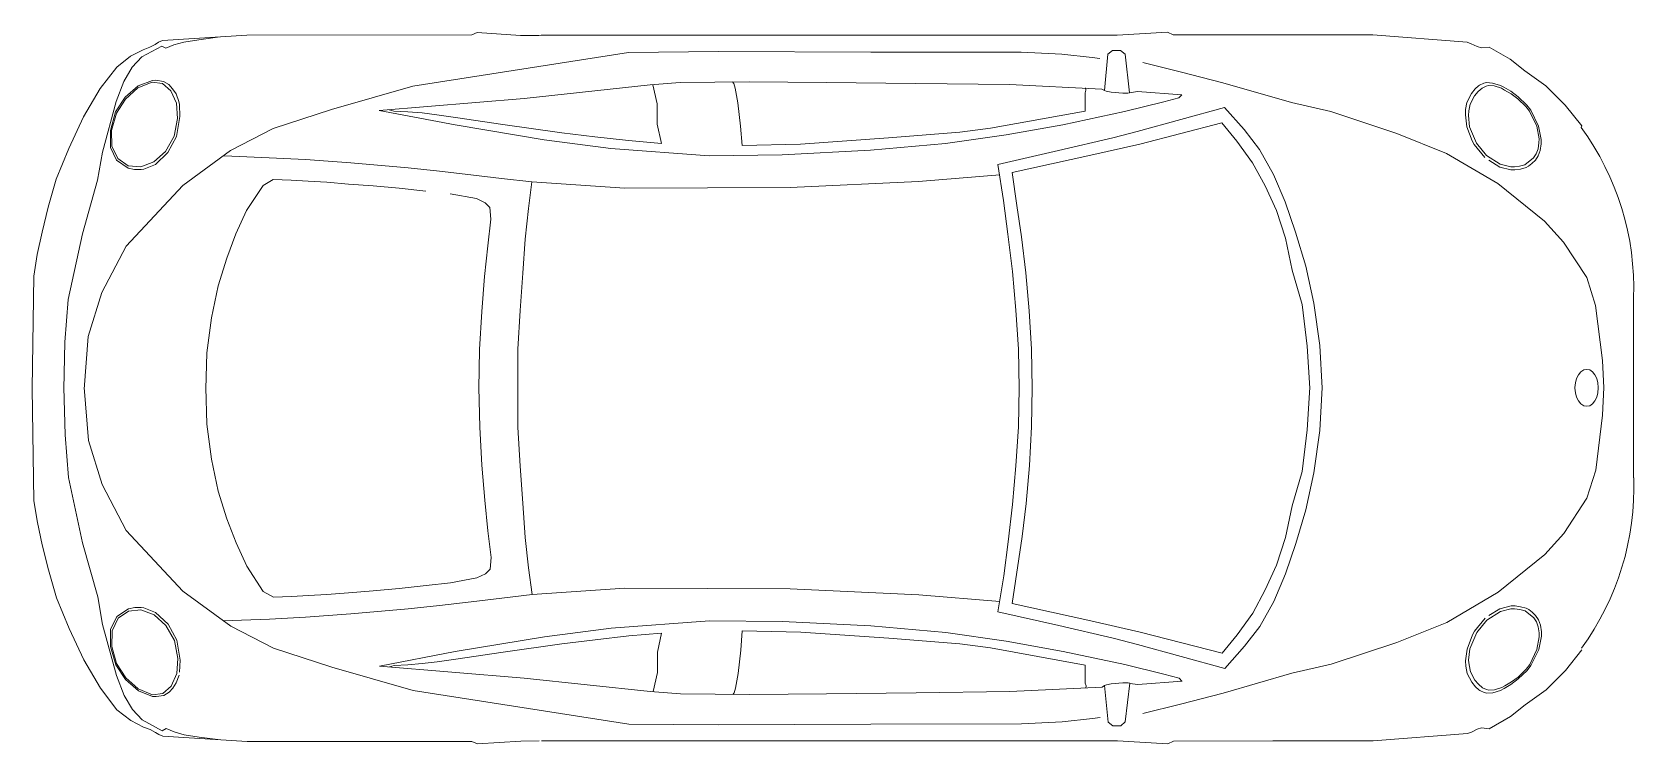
# Model space of a CAD drawing. Header units: inches. Extents: x -1969 to 2015, y -1363 to 1657.
# Drawn here: x 4.3 to 167, y -1018 to -945.8 of the extents above; entities that cross this region are included whole.
import ezdxf

# ---------------------------------------------------------------- set-up
doc = ezdxf.new("R2010")
doc.units = ezdxf.units.IN
doc.header["$MEASUREMENT"] = 0
doc.linetypes.add('Double Dash 3_8_', pattern=[1, 0.375, -0.125, 0.125, -0.125, 0.125, -0.125])
doc.layers.add('A-DETL-GENF', color=92, linetype='Continuous', lineweight=9)
doc.layers.add('C-PROP-LINE', color=91, linetype='Double Dash 3_8_', lineweight=30)

# ---------------------------------------------------------------- blocks, each defined once
blk = doc.blocks.new('RPC Beetle - RPC Beetle-588514-GROUND FLOOR')
at = {"layer": 'A-DETL-GENF'}
for p, q in [((-9.23, 132.42), (-0.12, 132.42)), ((-0.12, 132.42), (9, 132.42)), ((-11.29, 127.66), (-8.48, 128.56)), ((-8.48, 128.56), (-2.9, 129.25)), ((-2.9, 129.25), (-0.1, 129.41)), ((-1.06, 128.67), (-1.45, 128.49)), ((-0.62, 128.79), (-1.06, 128.67)), ((-0.14, 128.83), (-0.62, 128.79)), ((2.67, 129.25), (-0.14, 129.41)), ((-0.1, 128.83), (0.38, 128.79)), ((0.38, 128.79), (0.83, 128.68)), ((0.83, 128.68), (1.22, 128.49)), ((8.25, 128.57), (2.67, 129.25)), ((11.06, 127.67), (8.25, 128.57)), ((-26.7, 127.15), (-28.8, 125.48)), ((-26.51, 127.11), (-26.7, 127.15)), ((-14.9, 125.32), (-11.29, 127.66)), ((-1.93, 127.96), (-1.99, 127.65)), ((-1.99, 127.65), (-1.93, 127.35)), ((-1.74, 128.24), (-1.93, 127.96)), ((-1.93, 127.35), (-1.74, 127.06)), ((-1.45, 128.49), (-1.74, 128.24)), ((-1.74, 127.06), (-1.45, 126.82)), ((1.22, 128.49), (1.51, 128.24)), ((1.51, 127.06), (1.22, 126.82)), ((1.51, 128.24), (1.7, 127.96)), ((1.7, 127.35), (1.51, 127.06)), ((1.7, 127.96), (1.76, 127.65)), ((1.76, 127.65), (1.7, 127.35)), ((14.67, 125.34), (11.06, 127.67)), ((28.57, 125.51), (26.47, 127.18)), ((-28.8, 125.48), (-30.75, 123.51)), ((-17.03, 123.39), (-14.9, 125.32)), ((-1.45, 126.82), (-1.06, 126.63)), ((-1.06, 126.63), (-0.62, 126.51)), ((-0.62, 126.51), (-0.14, 126.47)), ((-0.14, 126.47), (-0.09, 126.47)), ((0.39, 126.51), (-0.09, 126.47)), ((0.83, 126.63), (0.39, 126.51)), ((1.22, 126.82), (0.83, 126.63)), ((16.8, 123.41), (14.67, 125.34)), ((30.53, 123.54), (28.57, 125.51)), ((-30.75, 123.51), (-32.26, 121.38)), ((-26.67, 122.78), (-28.26, 121.98)), ((-26.66, 122.59), (-28.18, 121.85)), ((-25.29, 123.05), (-26.67, 122.78)), ((-25.38, 122.82), (-26.66, 122.59)), ((-24.98, 122.81), (-25.38, 122.82)), ((-24.86, 123.04), (-25.29, 123.05)), ((-24.35, 122.72), (-24.98, 122.81)), ((-24.19, 122.94), (-24.86, 123.04)), ((-23.85, 122.53), (-24.35, 122.72)), ((-23.65, 122.74), (-24.19, 122.94)), ((-23.45, 122.26), (-23.85, 122.53)), ((-23.22, 122.46), (-23.65, 122.74)), ((-22.73, 121.38), (-23.45, 122.26)), ((-22.86, 122.09), (-23.22, 122.46)), ((-22.6, 121.76), (-22.86, 122.09)), ((-20.85, 118.65), (-17.03, 123.39)), ((20.62, 118.67), (16.8, 123.41)), ((22.37, 121.78), (22.63, 122.11)), ((22.51, 121.4), (23.22, 122.28)), ((22.63, 122.11), (22.99, 122.47)), ((22.99, 122.47), (23.43, 122.76)), ((23.22, 122.28), (23.62, 122.55)), ((23.43, 122.76), (23.97, 122.96)), ((23.62, 122.55), (24.13, 122.74)), ((23.97, 122.96), (24.63, 123.06)), ((24.13, 122.74), (24.75, 122.83)), ((24.63, 123.06), (25.06, 123.07)), ((24.75, 122.83), (25.15, 122.84)), ((25.06, 123.07), (26.44, 122.8)), ((25.15, 122.84), (26.43, 122.61)), ((26.43, 122.61), (27.95, 121.88)), ((26.44, 122.8), (28.04, 122)), ((32.03, 121.4), (30.53, 123.54)), ((-32.26, 121.38), (-33.45, 119.89)), ((-29.63, 120.7), (-30.19, 119.95)), ((-29.44, 120.67), (-29.94, 120)), ((-28.77, 121.59), (-29.63, 120.7)), ((-28.65, 121.49), (-29.44, 120.67)), ((-28.26, 121.98), (-28.77, 121.59)), ((-28.18, 121.85), (-28.65, 121.49)), ((-22.61, 120.84), (-22.73, 121.38)), ((-22.52, 120.33), (-22.61, 120.84)), ((-22.45, 121.51), (-22.6, 121.76)), ((-22.3, 120.93), (-22.45, 121.51)), ((-22.22, 120.37), (-22.3, 120.93)), ((21.99, 120.39), (22.08, 120.95)), ((22, 119.99), (21.99, 120.39)), ((22.08, 120.95), (22.22, 121.53)), ((22.22, 121.53), (22.37, 121.78)), ((22.29, 120.34), (22.38, 120.86)), ((22.38, 120.86), (22.51, 121.4)), ((27.95, 121.88), (28.43, 121.52)), ((28.04, 122), (28.55, 121.62)), ((28.43, 121.52), (29.22, 120.69)), ((28.55, 121.62), (29.41, 120.72)), ((29.22, 120.69), (29.71, 120.02)), ((29.41, 120.72), (29.96, 119.97)), ((33.22, 119.92), (32.03, 121.4)), ((-33.45, 119.89), (-34.68, 117.75)), ((-30.79, 118.9), (-31.03, 118.09)), ((-30.6, 119.26), (-30.79, 118.9)), ((-30.5, 119.02), (-30.73, 118.27)), ((-30.19, 119.95), (-30.6, 119.26)), ((-30.32, 119.33), (-30.5, 119.02)), ((-29.94, 120), (-30.32, 119.33)), ((-23.67, 117.5), (-22.79, 118.89)), ((-23.19, 117.72), (-22.51, 118.83)), ((-22.79, 118.89), (-22.52, 119.95)), ((-22.52, 119.95), (-22.52, 120.33)), ((-22.51, 118.83), (-22.22, 119.97)), ((-22.22, 119.97), (-22.22, 120.37)), ((22.29, 118.85), (22, 119.99)), ((22.29, 119.97), (22.29, 120.34)), ((22.57, 118.91), (22.29, 119.97)), ((22.97, 117.74), (22.29, 118.85)), ((23.45, 117.52), (22.57, 118.91)), ((29.71, 120.02), (30.1, 119.35)), ((29.96, 119.97), (30.38, 119.29)), ((30.1, 119.35), (30.27, 119.05)), ((30.27, 119.05), (30.5, 118.3)), ((30.38, 119.29), (30.57, 118.92)), ((30.57, 118.92), (30.81, 118.12)), ((34.46, 117.78), (33.22, 119.92)), ((-34.68, 117.75), (-34.59, 116.97)), ((-31.03, 118.09), (-31.08, 117.49)), ((-31.08, 117.49), (-31.02, 117.22)), ((-31.02, 117.22), (-30.82, 116.8)), ((-30.73, 118.27), (-30.77, 117.71)), ((-30.77, 117.71), (-30.71, 117.46)), ((-30.71, 117.46), (-30.52, 117.07)), ((-24.92, 116.49), (-23.67, 117.5)), ((-24.8, 116.25), (-23.46, 117.34)), ((-23.89, 113.45), (-20.85, 118.65)), ((23.68, 113.47), (20.62, 118.67)), ((24.58, 116.27), (23.24, 117.36)), ((24.7, 116.51), (23.45, 117.52)), ((30.49, 117.49), (30.3, 117.1)), ((30.54, 117.74), (30.49, 117.49)), ((30.5, 118.3), (30.54, 117.74)), ((30.79, 117.25), (30.59, 116.83)), ((30.85, 117.52), (30.79, 117.25)), ((30.81, 118.12), (30.85, 117.52)), ((34.37, 117), (34.46, 117.78)), ((-35.16, 115.52), (-35.9, 105.98)), ((-35.02, 115.93), (-35.16, 115.52)), ((-34.74, 116.53), (-35.02, 115.93)), ((-34.59, 116.97), (-34.74, 116.53)), ((-30.82, 116.8), (-30.73, 116.69)), ((-30.73, 116.69), (-30.44, 116.36)), ((-30.52, 117.07), (-30.17, 116.66)), ((-30.44, 116.36), (-29.97, 115.97)), ((-30.17, 116.66), (-29.74, 116.28)), ((-29.97, 115.97), (-29.07, 115.5)), ((-29.74, 116.28), (-28.9, 115.83)), ((-28.9, 115.83), (-28.22, 115.71)), ((-28.22, 115.71), (-27.72, 115.66)), ((-27.72, 115.66), (-26.6, 115.78)), ((-26.6, 115.78), (-24.92, 116.49)), ((-26.6, 115.5), (-25.17, 116.05)), ((-25.17, 116.05), (-24.8, 116.25)), ((24.95, 116.07), (24.58, 116.27)), ((26.37, 115.81), (24.7, 116.51)), ((26.38, 115.52), (24.95, 116.07)), ((27.5, 115.68), (26.37, 115.81)), ((27.58, 115.38), (26.38, 115.52)), ((27.99, 115.73), (27.5, 115.68)), ((28.68, 115.86), (27.99, 115.73)), ((28.85, 115.52), (28.12, 115.4)), ((29.52, 116.31), (28.68, 115.86)), ((29.75, 115.99), (28.85, 115.52)), ((29.95, 116.68), (29.52, 116.31)), ((30.22, 116.39), (29.75, 115.99)), ((30.3, 117.1), (29.95, 116.68)), ((30.51, 116.71), (30.22, 116.39)), ((30.59, 116.83), (30.51, 116.71)), ((34.52, 116.56), (34.37, 117)), ((34.8, 115.96), (34.52, 116.56)), ((34.94, 115.55), (34.8, 115.96)), ((35.68, 106.01), (34.94, 115.55)), ((-29.07, 115.5), (-28.34, 115.37)), ((-28.34, 115.37), (-27.8, 115.36)), ((-27.8, 115.36), (-26.6, 115.5)), ((28.12, 115.4), (27.58, 115.38)), ((-25.92, 108.39), (-23.89, 113.45)), ((25.7, 108.41), (23.68, 113.47)), ((-28.13, 101.71), (-25.92, 108.39)), ((27.92, 101.73), (25.7, 108.41)), ((-35.9, 105.98), (-35.9, 95.79)), ((35.68, 95.82), (35.68, 106.01)), ((-29.05, 97.72), (-28.13, 101.71)), ((28.84, 97.74), (27.92, 101.73)), ((-12.47, 99.17), (-8.7, 99.97)), ((-8.7, 99.97), (-4.41, 100.59)), ((-4.33, 99.32), (-8.57, 98.78)), ((-4.41, 100.59), (-0.07, 100.84)), ((-0.07, 99.56), (-4.33, 99.32)), ((4.2, 100.6), (-0.14, 100.84)), ((-0.14, 99.56), (4.13, 99.32)), ((4.13, 99.32), (8.37, 98.79)), ((8.5, 99.97), (4.2, 100.6)), ((12.27, 99.18), (8.5, 99.97)), ((-31.06, 90.74), (-29.05, 97.72)), ((-18.97, 97.08), (-15.9, 98.13)), ((-15.9, 98.13), (-12.47, 99.17)), ((-12.06, 97.77), (-15.29, 97.09)), ((-8.57, 98.78), (-12.06, 97.77)), ((8.37, 98.79), (11.86, 97.78)), ((11.86, 97.78), (15.08, 97.1)), ((15.69, 98.14), (12.27, 99.18)), ((18.76, 97.1), (15.69, 98.14)), ((30.86, 90.77), (28.84, 97.74)), ((-21.76, 95.89), (-18.97, 97.08)), ((-18.09, 96.19), (-20.59, 95.04)), ((-15.29, 97.09), (-18.09, 96.19)), ((15.08, 97.1), (17.88, 96.21)), ((17.88, 96.21), (20.38, 95.06)), ((21.56, 95.91), (18.76, 97.1)), ((-35.9, 95.79), (-35.93, 85.71)), ((-26.3, 92.93), (-24.3, 94.47)), ((-24.3, 94.47), (-21.76, 95.89)), ((-20.59, 95.04), (-22.95, 93.76)), ((20.38, 95.06), (22.75, 93.78)), ((24.1, 94.49), (21.56, 95.91)), ((26.1, 92.95), (24.1, 94.49)), ((35.73, 85.74), (35.68, 95.82)), ((-28.54, 90.93), (-26.3, 92.93)), ((-22.95, 93.76), (-25.14, 92.18)), ((22.75, 93.78), (24.94, 92.2)), ((28.34, 90.95), (26.1, 92.95)), ((-25.14, 92.18), (-26.99, 90.66)), ((24.94, 92.2), (26.79, 90.68)), ((-32.18, 86.41), (-31.06, 90.74)), ((-26.11, 82.06), (-28.54, 90.93)), ((-26.99, 90.66), (-24.84, 82.33)), ((26.79, 90.68), (24.65, 82.35)), ((25.91, 82.08), (28.34, 90.95)), ((31.98, 86.44), (30.86, 90.77)), ((-33.12, 82.62), (-32.18, 86.41)), ((-29.84, 86.59), (-30.18, 82.1)), ((-29.54, 86.29), (-29.84, 86.58)), ((-29.12, 84.75), (-29.54, 86.29)), ((29.34, 86.32), (28.92, 84.78)), ((29.65, 86.6), (29.34, 86.32)), ((29.65, 86.62), (29.99, 82.12)), ((32.92, 82.64), (31.98, 86.44)), ((-35.93, 85.71), (-36.2, 85.15)), ((-36.2, 85.15), (-35.87, 80.04)), ((-28.13, 80.77), (-29.12, 84.75)), ((28.92, 84.78), (27.93, 80.8)), ((35.7, 80.07), (36, 85.18)), ((36, 85.18), (35.73, 85.74)), ((-30.18, 82.1), (-30.05, 81.29)), ((-25.46, 79.59), (-26.11, 82.06)), ((-24.84, 82.33), (-23.71, 77.35)), ((24.65, 82.35), (23.53, 77.37)), ((25.27, 79.61), (25.91, 82.08)), ((29.99, 82.12), (29.86, 81.32)), ((-35.87, 80.04), (-35.87, 21.62)), ((-33.96, 80.83), (-34.34, 80.38)), ((-34.34, 80.38), (-34.34, 79.57)), ((-30.04, 81.29), (-33.96, 80.83)), ((-30.1, 79.42), (-30, 80.6)), ((-30, 81.11), (-30.04, 81.29)), ((-30, 80.6), (-30, 81.11)), ((-26.8, 74.52), (-28.13, 80.77)), ((27.93, 80.8), (26.61, 74.54)), ((29.81, 81.14), (29.84, 81.32)), ((29.81, 80.62), (29.81, 81.14)), ((29.91, 79.44), (29.81, 80.62)), ((29.84, 81.32), (33.77, 80.86)), ((33.77, 80.86), (34.15, 80.41)), ((34.15, 80.41), (34.15, 79.6)), ((35.7, 21.65), (35.7, 80.07)), ((-34.34, 79.57), (-33.97, 79.1)), ((-33.97, 79.1), (-30.26, 78.74)), ((-33.51, 78.27), (-33.61, 77.49)), ((-30.42, 78.49), (-30.88, 69.11)), ((-30.26, 78.74), (-30.42, 78.49)), ((-30.26, 78.74), (-30.19, 78.92)), ((-30.19, 78.92), (-30.1, 79.42)), ((-24.19, 74.09), (-25.46, 79.59)), ((24, 74.11), (25.27, 79.61)), ((30, 78.94), (29.91, 79.44)), ((30.07, 78.76), (30, 78.94)), ((33.78, 79.13), (30.07, 78.76)), ((30.23, 78.52), (30.07, 78.76)), ((30.7, 69.14), (30.23, 78.52)), ((33.32, 78.3), (33.43, 77.52)), ((34.15, 79.6), (33.78, 79.13)), ((-33.61, 77.49), (-33.94, 74.42)), ((-30.54, 76.81), (-30.31, 76.85)), ((-30.31, 76.85), (-30.02, 76.78)), ((-30.02, 76.78), (-28.19, 76.77)), ((-28.19, 76.77), (-26.45, 67.17)), ((-23.71, 77.35), (-21.94, 69.38)), ((23.53, 77.37), (21.76, 69.39)), ((28, 76.8), (26.27, 67.19)), ((29.83, 76.8), (28, 76.8)), ((30.12, 76.88), (29.83, 76.8)), ((30.35, 76.84), (30.12, 76.88)), ((33.43, 77.52), (33.75, 74.45)), ((-33.94, 74.42), (-34.15, 70.31)), ((-25.76, 68.77), (-26.8, 74.52)), ((-22.78, 67.92), (-24.19, 74.09)), ((22.6, 67.94), (24, 74.11)), ((26.61, 74.54), (25.58, 68.79)), ((33.75, 74.45), (33.96, 70.34)), ((-34.15, 70.31), (-34.15, 55.03)), ((-18.62, 69.87), (-15.44, 70.34)), ((-15.44, 70.34), (-11.78, 70.78)), ((-11.78, 70.78), (-7.94, 71.12)), ((-4.02, 70.01), (-7.98, 69.77)), ((-7.94, 71.12), (-4.02, 71.34)), ((-4.02, 71.34), (-0.05, 71.41)), ((-0.05, 70.1), (-4.02, 70.01)), ((3.83, 71.34), (-0.14, 71.41)), ((-0.14, 70.1), (3.84, 70.01)), ((7.76, 71.13), (3.83, 71.34)), ((3.84, 70.01), (7.8, 69.77)), ((11.6, 70.79), (7.76, 71.13)), ((14.98, 70.39), (11.6, 70.79)), ((21.76, 69.39), (14.98, 70.39)), ((33.96, 70.34), (34, 55.06)), ((-30.88, 69.11), (-30.98, 59.6)), ((-24.89, 62.62), (-25.76, 68.77)), ((-19.13, 68.5), (-22.78, 67.92)), ((-21.94, 69.38), (-18.62, 69.87)), ((-15.71, 68.95), (-19.13, 68.5)), ((-11.9, 69.4), (-15.71, 68.95)), ((-7.98, 69.77), (-11.9, 69.4)), ((7.8, 69.77), (11.72, 69.41)), ((11.72, 69.41), (15.52, 68.96)), ((15.52, 68.96), (18.95, 68.52)), ((18.95, 68.52), (22.6, 67.94)), ((25.58, 68.79), (24.71, 62.64)), ((30.81, 59.63), (30.7, 69.14)), ((-26.45, 67.17), (-26.03, 64.07)), ((-21.04, 59.88), (-21.72, 68.12)), ((21.54, 68.14), (20.87, 59.9)), ((26.27, 67.19), (25.86, 64.09)), ((-26.03, 64.07), (-25.46, 56.85)), ((25.86, 64.09), (25.29, 56.87)), ((-24.21, 55.01), (-24.89, 62.62)), ((24.71, 62.64), (24.04, 55.03)), ((-30.98, 59.6), (-31.09, 50.53)), ((-20.44, 46.85), (-21.04, 59.88)), ((20.87, 59.9), (20.27, 46.86)), ((30.92, 50.55), (30.81, 59.63)), ((-25.46, 56.85), (-24.84, 47.92)), ((25.29, 56.87), (24.68, 47.94)), ((-34.15, 55.03), (-34.23, 39.6)), ((-23.75, 46.06), (-24.21, 55.01)), ((24.04, 55.03), (23.58, 46.08)), ((34, 55.06), (34.07, 39.63)), ((-31.09, 50.53), (-31.16, 42.74)), ((31, 42.76), (30.92, 50.55)), ((-24.84, 47.92), (-24.68, 41.99)), ((24.68, 47.94), (24.52, 42.01)), ((-23.66, 38.66), (-23.75, 46.06)), ((-20.35, 30.09), (-20.44, 46.85)), ((20.27, 46.86), (20.2, 30.11)), ((23.58, 46.08), (23.51, 38.68)), ((-31.16, 42.74), (-31.08, 35.71)), ((30.92, 35.74), (31, 42.76)), ((-30.98, 41.14), (-31.15, 41.03)), ((-30.51, 41.3), (-30.98, 41.14)), ((-29.03, 41.57), (-30.51, 41.3)), ((-26.64, 41.84), (-29.03, 41.57)), ((-24.68, 41.99), (-26.64, 41.84)), ((24.52, 42.01), (26.48, 41.86)), ((26.48, 41.86), (28.87, 41.59)), ((28.87, 41.59), (30.35, 41.33)), ((30.35, 41.33), (30.82, 41.17)), ((30.82, 41.17), (30.99, 41.05)), ((-34.23, 39.6), (-34.14, 30.47)), ((34.07, 39.63), (33.99, 30.5)), ((-24.39, 28.68), (-23.66, 38.66)), ((23.51, 38.68), (24.25, 28.7)), ((-31.08, 35.71), (-30.83, 32.66)), ((30.68, 32.68), (30.92, 35.74)), ((-30.84, 32.95), (-28.91, 33.39)), ((-30.83, 32.66), (-29.46, 19.87)), ((-28.91, 33.39), (-26.86, 33.39)), ((-26.86, 33.39), (-24.91, 33.8)), ((-24.91, 33.8), (-25.2, 30.48)), ((24.76, 33.82), (25.05, 30.51)), ((26.7, 33.42), (24.76, 33.82)), ((28.76, 33.42), (26.7, 33.42)), ((30.69, 32.98), (28.76, 33.42)), ((29.32, 19.89), (30.68, 32.68)), ((-34.14, 30.47), (-30.71, 8.59)), ((-25.2, 30.48), (-25.57, 27.05)), ((-21, 20.67), (-20.35, 30.09)), ((20.2, 30.11), (20.86, 20.68)), ((25.05, 30.51), (25.43, 27.07)), ((33.99, 30.5), (30.58, 8.62)), ((-25.27, 21.92), (-24.39, 28.68)), ((24.25, 28.7), (25.13, 21.95)), ((-25.57, 27.05), (-25.99, 23.69)), ((25.43, 27.07), (25.85, 23.71)), ((-25.99, 23.69), (-26.83, 17.72)), ((25.85, 23.71), (26.69, 17.74)), ((-35.87, 21.62), (-35.84, 21.38)), ((-35.84, 21.38), (-35.85, 19.51)), ((-26.78, 12.88), (-25.27, 21.92)), ((25.13, 21.95), (26.64, 12.9)), ((35.71, 19.54), (35.7, 21.41)), ((-29.46, 19.87), (-28.25, 5.18)), ((-21, 20.67), (-21.35, 17.6)), ((-18.29, 20.33), (-21, 20.67)), ((-15.2, 19.98), (-18.29, 20.33)), ((-11.73, 19.74), (-15.2, 19.98)), ((-7.97, 19.48), (-11.73, 19.74)), ((7.83, 19.49), (11.59, 19.75)), ((11.59, 19.75), (15.05, 19.99)), ((15.05, 19.99), (18.15, 20.34)), ((18.15, 20.34), (20.86, 20.68)), ((20.86, 20.68), (21.21, 17.62)), ((28.12, 5.2), (29.32, 19.89)), ((36, 15.16), (35.71, 19.54)), ((-35.85, 19.51), (-36.14, 15.13)), ((-4.03, 19.25), (-7.97, 19.48)), ((0, 19.23), (-4.03, 19.25)), ((-0.14, 19.23), (3.89, 19.25)), ((3.89, 19.25), (7.83, 19.49)), ((-26.83, 17.72), (-27.54, 12.91)), ((-21.35, 17.6), (-21.72, 14.49)), ((-18.89, 15.93), (-18.42, 16.41)), ((-18.42, 16.41), (-17.22, 16.5)), ((-17.22, 16.5), (-14.53, 16.19)), ((17.08, 16.52), (14.39, 16.2)), ((18.28, 16.43), (17.08, 16.52)), ((18.76, 15.95), (18.28, 16.43)), ((21.21, 17.62), (21.58, 14.51)), ((26.69, 17.74), (27.41, 12.94)), ((-36.14, 15.13), (-35.92, 14.56)), ((-19.79, 12.38), (-19.31, 15.06)), ((-19.31, 15.06), (-18.89, 15.93)), ((-14.53, 16.19), (-11.41, 15.87)), ((-11.41, 15.87), (-7.85, 15.59)), ((-7.85, 15.59), (-4, 15.37)), ((-4, 15.37), (0, 15.28)), ((3.86, 15.38), (-0.14, 15.28)), ((7.72, 15.6), (3.86, 15.38)), ((11.28, 15.88), (7.72, 15.6)), ((14.39, 16.2), (11.28, 15.88)), ((19.17, 15.08), (18.76, 15.95)), ((19.65, 12.4), (19.17, 15.08)), ((35.75, 14.59), (36, 15.16)), ((-35.92, 14.56), (-35.87, -8.25)), ((-21.72, 14.49), (-22.09, 11.29)), ((21.58, 14.51), (21.95, 11.3)), ((35.75, -8.22), (35.75, 14.59)), ((-28.25, 5.18), (-26.78, 12.88)), ((-27.54, 12.91), (-27.81, 11.03)), ((19.93, 9.94), (19.65, 12.4)), ((26.64, 12.9), (28.12, 5.2)), ((27.41, 12.94), (27.68, 11.06)), ((-27.81, 11.03), (-27.99, 9.53)), ((-22.09, 11.29), (-22.42, 8.11)), ((-20.36, 7.2), (-20.07, 9.92)), ((20.23, 7.21), (19.93, 9.94)), ((21.95, 11.3), (22.29, 8.13)), ((27.68, 11.06), (27.86, 9.55)), ((-30.71, 8.59), (-28.34, 0.33)), ((-27.99, 9.53), (-28.12, 8.07)), ((27.86, 9.55), (27.99, 8.1)), ((30.58, 8.62), (28.21, 0.36)), ((-28.18, 6.68), (-28.32, 6.19)), ((-28.12, 8.07), (-28.18, 6.68)), ((-22.42, 8.11), (-22.93, 2.29)), ((-20.59, 4.56), (-20.36, 7.2)), ((20.47, 4.58), (20.23, 7.21)), ((22.29, 8.13), (22.81, 2.31)), ((27.99, 8.1), (28.05, 6.7)), ((28.05, 6.7), (28.19, 6.22)), ((-20.78, 2.06), (-20.59, 4.56)), ((20.66, 2.07), (20.47, 4.58)), ((-22.93, 2.29), (-23.27, -2.31)), ((-20.96, -0.14), (-20.78, 2.06)), ((20.84, -0.12), (20.66, 2.07)), ((22.81, 2.31), (23.15, -2.29)), ((-28.34, 0.33), (-26.42, -5.56)), ((28.21, 0.36), (26.3, -5.54)), ((-21.08, -2.02), (-20.96, -0.14)), ((20.96, -2), (20.84, -0.12)), ((-23.27, -2.31), (-23.45, -5.98)), ((-21.19, -3.75), (-21.08, -2.02)), ((21.06, -3.73), (20.96, -2)), ((23.15, -2.29), (23.34, -5.96)), ((-21.25, -5.57), (-21.19, -3.75)), ((21.13, -5.55), (21.06, -3.73)), ((-26.42, -5.56), (-24.18, -9.89)), ((-23.45, -5.98), (-23.61, -9.77)), ((-20.65, -6.6), (-21.25, -5.57)), ((20.53, -6.58), (21.13, -5.55)), ((23.34, -5.96), (23.49, -9.75)), ((26.3, -5.54), (24.06, -9.87)), ((-18.09, -8.28), (-20.65, -6.6)), ((17.97, -8.26), (20.53, -6.58)), ((-35.87, -8.25), (-35.34, -16.79)), ((-15.72, -9.35), (-18.09, -8.28)), ((-13.27, -10.29), (-15.72, -9.35)), ((13.16, -10.28), (15.61, -9.33)), ((15.61, -9.33), (17.97, -8.26)), ((23.49, -9.75), (23.52, -10.63)), ((35.23, -16.76), (35.75, -8.22)), ((-35.68, -11.23), (-35.42, -13.11)), ((-24.18, -9.89), (-20.62, -14.75)), ((-23.61, -9.77), (-23.64, -10.65)), ((-10.46, -11.17), (-13.27, -10.29)), ((-7.22, -11.82), (-10.46, -11.17)), ((7.11, -11.82), (10.35, -11.16)), ((10.35, -11.16), (13.16, -10.28)), ((24.06, -9.87), (20.51, -14.74)), ((35.56, -11.2), (35.31, -13.08)), ((-3.68, -12.3), (-7.22, -11.82)), ((0.02, -12.41), (-3.68, -12.3)), ((-0.14, -12.41), (3.56, -12.3)), ((3.56, -12.3), (7.11, -11.82)), ((-35.42, -13.11), (-35.18, -14.64)), ((-35.18, -14.64), (-34.9, -15.65)), ((35.07, -14.61), (34.78, -15.63)), ((35.31, -13.08), (35.07, -14.61)), ((-34.9, -15.65), (-34.56, -16.46)), ((-30.88, -16.15), (-31.2, -16.7)), ((-30.25, -15.94), (-30.98, -16.8)), ((-30.45, -15.78), (-30.88, -16.15)), ((-29.92, -15.42), (-30.45, -15.78)), ((-28.97, -15.37), (-30.25, -15.94)), ((-29.14, -15.15), (-29.92, -15.42)), ((-28.84, -15.09), (-29.14, -15.15)), ((-27.44, -15.28), (-28.97, -15.37)), ((-27.62, -15.03), (-28.84, -15.09)), ((-25.6, -15.38), (-27.62, -15.03)), ((-25.64, -15.6), (-27.44, -15.28)), ((-24.1, -16.48), (-25.64, -15.6)), ((-23.97, -16.25), (-25.6, -15.38)), ((-22.78, -17.52), (-23.97, -16.25)), ((-20.62, -14.75), (-14.47, -20.5)), ((20.51, -14.74), (14.36, -20.49)), ((22.67, -17.5), (23.86, -16.23)), ((23.86, -16.23), (25.49, -15.36)), ((23.99, -16.46), (25.52, -15.57)), ((25.49, -15.36), (27.5, -15.01)), ((25.52, -15.57), (27.33, -15.26)), ((27.33, -15.26), (28.86, -15.34)), ((27.5, -15.01), (28.72, -15.07)), ((28.86, -15.34), (30.14, -15.91)), ((29.03, -15.12), (29.81, -15.4)), ((29.81, -15.4), (30.34, -15.75)), ((30.14, -15.91), (30.87, -16.77)), ((30.34, -15.75), (30.76, -16.12)), ((30.76, -16.12), (31.09, -16.68)), ((34.78, -15.63), (34.45, -16.43)), ((-35.34, -16.79), (-35.16, -17.19)), ((-35.16, -17.19), (-34.95, -17.54)), ((-34.95, -17.54), (-34.65, -18.08)), ((-34.56, -16.46), (-34.77, -16.86)), ((-34.77, -16.86), (-33.68, -18.9)), ((-31.2, -16.7), (-31.31, -17.46)), ((-31.31, -17.46), (-31.29, -17.83)), ((-31.29, -17.83), (-30.73, -19.26)), ((-30.98, -16.8), (-31.12, -17.84)), ((-31.12, -17.84), (-30.53, -19.29)), ((-23.03, -17.67), (-24.1, -16.48)), ((-22.52, -19.01), (-23.03, -17.67)), ((-22.3, -18.71), (-22.78, -17.52)), ((22.19, -18.69), (22.67, -17.5)), ((22.41, -18.99), (22.92, -17.66)), ((22.92, -17.66), (23.99, -16.46)), ((31.01, -17.81), (30.42, -19.27)), ((31.18, -17.8), (30.62, -19.23)), ((30.87, -16.77), (31.01, -17.81)), ((31.09, -16.68), (31.2, -17.44)), ((31.2, -17.44), (31.18, -17.8)), ((34.66, -16.83), (33.57, -18.87)), ((34.45, -16.43), (34.66, -16.83)), ((34.54, -18.05), (34.84, -17.51)), ((34.84, -17.51), (35.05, -17.16)), ((35.05, -17.16), (35.23, -16.76)), ((-34.65, -18.08), (-34.4, -18.75)), ((-34.4, -18.75), (-33.74, -20.04)), ((-33.68, -18.9), (-32.63, -19.89)), ((-30.73, -19.26), (-29.58, -20.58)), ((-30.53, -19.29), (-29.4, -20.54)), ((-22.64, -20.28), (-22.52, -19.01)), ((-22.26, -18.98), (-22.3, -18.71)), ((-22.26, -19.64), (-22.26, -18.98)), ((22.15, -18.96), (22.19, -18.69)), ((22.16, -19.62), (22.15, -18.96)), ((22.53, -20.26), (22.41, -18.99)), ((30.42, -19.27), (29.29, -20.52)), ((30.62, -19.23), (29.47, -20.56)), ((33.57, -18.87), (32.52, -19.86)), ((33.63, -20.01), (34.3, -18.72)), ((34.3, -18.72), (34.54, -18.05)), ((-33.74, -20.04), (-32.64, -21.44)), ((-32.63, -19.89), (-31.2, -20.73)), ((-31.2, -20.73), (-29.17, -21.5)), ((-29.58, -20.58), (-28.1, -21.57)), ((-29.4, -20.54), (-27.96, -21.47)), ((-23.37, -21.32), (-22.64, -20.28)), ((-23.2, -21.46), (-22.41, -20.28)), ((-22.41, -20.28), (-22.26, -19.64)), ((-14.47, -20.5), (-9.79, -22.94)), ((14.36, -20.49), (9.68, -22.93)), ((22.3, -20.26), (22.16, -19.62)), ((23.09, -21.44), (22.3, -20.26)), ((23.26, -21.3), (22.53, -20.26)), ((29.29, -20.52), (27.85, -21.45)), ((29.47, -20.56), (27.99, -21.55)), ((31.09, -20.7), (29.06, -21.48)), ((32.52, -19.86), (31.09, -20.7)), ((32.54, -21.42), (33.63, -20.01)), ((-32.64, -21.44), (-30.46, -23.11)), ((-29.17, -21.5), (-24, -22.9)), ((-28.1, -21.57), (-26.23, -22.08)), ((-27.96, -21.47), (-26.21, -21.96)), ((-26.23, -22.08), (-24.5, -22.08)), ((-26.21, -21.96), (-24.64, -21.93)), ((-24.64, -21.93), (-23.37, -21.32)), ((-24.5, -22.08), (-23.2, -21.46)), ((24.4, -22.06), (23.09, -21.44)), ((24.53, -21.91), (23.26, -21.3)), ((29.06, -21.48), (23.89, -22.88)), ((26.13, -22.06), (24.4, -22.06)), ((26.11, -21.94), (24.53, -21.91)), ((27.85, -21.45), (26.11, -21.94)), ((27.99, -21.55), (26.13, -22.06)), ((30.36, -23.09), (32.54, -21.42)), ((-30.46, -23.11), (-27.59, -24.81)), ((-24, -22.9), (-21.19, -23.39)), ((-21.19, -23.39), (-15.73, -24.93)), ((-9.79, -22.94), (-5.33, -24.33)), ((-5.33, -24.33), (0.03, -24.73)), ((5.23, -24.32), (-0.14, -24.73)), ((9.68, -22.93), (5.23, -24.32)), ((21.09, -23.37), (15.62, -24.92)), ((23.89, -22.88), (21.09, -23.37)), ((27.48, -24.79), (30.36, -23.09)), ((-27.59, -24.81), (-24.4, -26.3)), ((-15.73, -24.93), (-9.07, -26.36)), ((15.62, -24.92), (8.97, -26.35)), ((24.29, -26.28), (27.48, -24.79)), ((-24.4, -26.3), (-21.29, -27.57)), ((-21.29, -27.57), (-18.45, -28.4)), ((-9.07, -26.36), (-4.75, -26.69)), ((-4.75, -26.69), (0.03, -26.8)), ((4.65, -26.68), (-0.14, -26.8)), ((8.97, -26.35), (4.65, -26.68)), ((18.35, -28.38), (21.19, -27.55)), ((21.19, -27.55), (24.29, -26.28)), ((-18.45, -28.4), (-15.9, -29.02)), ((-15.9, -29.02), (-13.64, -29.5)), ((13.54, -29.49), (15.8, -29)), ((15.8, -29), (18.35, -28.38)), ((-13.64, -29.5), (-11.45, -29.86)), ((-11.45, -29.86), (-0.05, -30.03)), ((-0.05, -30.03), (11.35, -29.85)), ((11.35, -29.85), (13.54, -29.49))]:
    blk.add_line(p, q, dxfattribs=at)
for centre, start, end in [((-10.21, 104.81), 87.9664, 126.1629), ((10, 104.82), 53.8853, 92.0817)]:
    blk.add_arc(centre, 27.62, start, end, dxfattribs=at)
blk = doc.blocks.new('Family - ___-482687-GROUND FLOOR')
at = {"layer": 'C-PROP-LINE'}
for p, q in [((-1881.78, 1461.17), (1857.09, 1657.11)), ((1857.09, 1657.11), (2015.35, -1362.74)), ((-1968.65, -1362.74), (-1881.78, 1461.17)), ((2015.35, -1362.74), (-1968.65, -1362.74))]:
    blk.add_line(p, q, dxfattribs=at)

msp = doc.modelspace()

# ---------------------------------------------------------------- block references
at = {"layer": 'A-DETL-GENF', "rotation": 269.9999999999994}
msp.add_blockref('RPC Beetle - RPC Beetle-588514-GROUND FLOOR', (34.3208, -981.9901), dxfattribs=at)
at = {"layer": 'C-PROP-LINE'}
msp.add_blockref('Family - ___-482687-GROUND FLOOR', (0, 0), dxfattribs=at)

doc.saveas('drawing.dxf')
